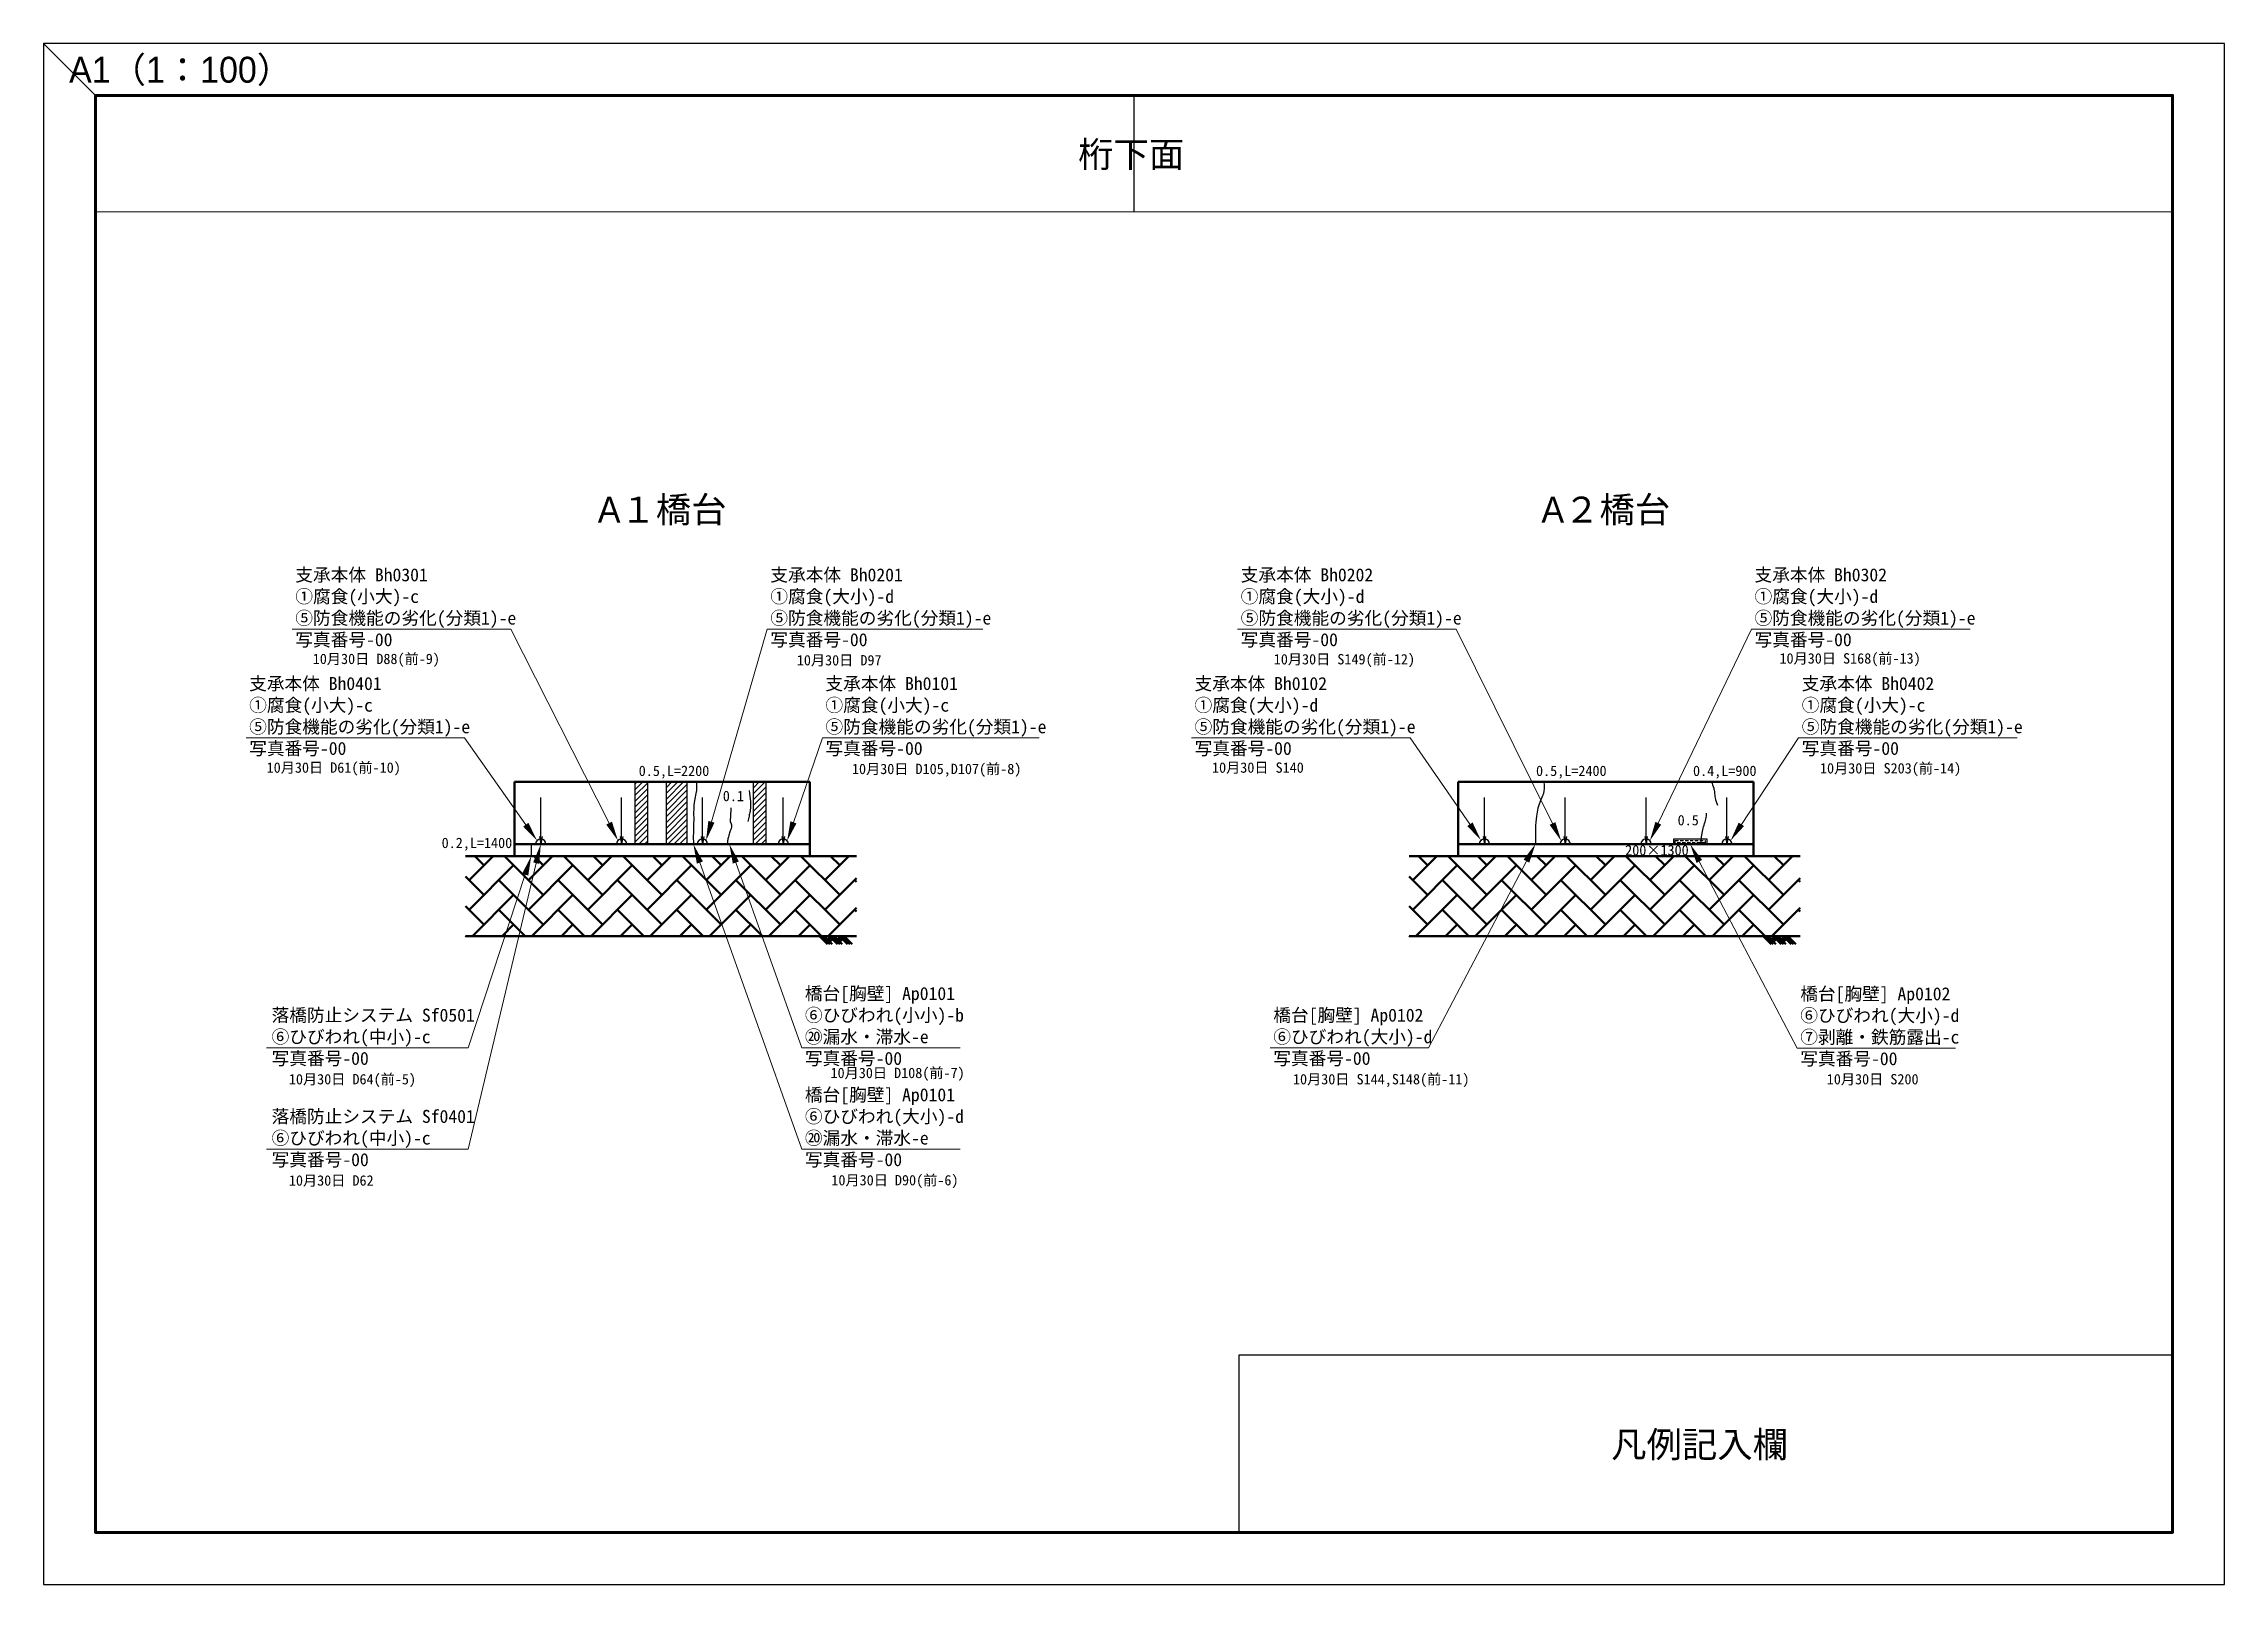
# Model space of a CAD drawing. Header units: millimetres. Extents: x 854378 to 938478, y -99630 to 91948.
# Drawn here: x 854378 to 938478, y -40230 to 19170 of the extents above; entities that cross this region are included whole.
import ezdxf
from ezdxf import colors
from ezdxf.entities.mleader import LeaderData, LeaderLine
from ezdxf.enums import TextEntityAlignment as Align
from ezdxf.math import Vec2, Vec3

# ---------------------------------------------------------------- set-up
doc = ezdxf.new("R2010")
doc.units = ezdxf.units.MM
doc.linetypes.add('DASHED', pattern=[19.05, 12.7, -6.35])
doc.layers.get('Defpoints').update_dxf_attribs({"color": 4})
for name, color, linetype, lineweight in [('D-MTR-FRAM', 7, 'Continuous', 13), ('D-STR', 1, 'Continuous', 50), ('D-STR-HTXT', 7, 'Continuous', 25), ('D-STR-TXT', 7, 'Continuous', 13), ('D-TTL', 2, 'Continuous', 140)]:
    doc.layers.add(name, color=color, linetype=linetype, lineweight=lineweight)
doc.styles.add('MSPゴシック', font='MS PGothic.ttf')
doc.styles.add('MSゴシック', font='MS Gothic.ttf')
doc.styles.add('MSｺﾞｼｯｸ', font='MS Gothic.ttf')
doc.styles.get("Standard").update_dxf_attribs({"font": 'arial.ttf'})
doc.dimstyles.new('STANDARD-50', dxfattribs={"dimscale": 50, "dimtxt": 3.5, "dimasz": 1.8, "dimexe": 0, "dimexo": 1.5, "dimgap": 1, "dimtad": 1, "dimdec": 0, "dimzin": 0, "dimdsep": 46, "dimtxsty": 'MSｺﾞｼｯｸ', "dimblk": 'OPEN', "dimcen": 0, "dimclrd": 1, "dimclre": 1, "dimclrt": 3, "dimaunit": 1, "dimazin": 0, "dimtfac": 1, "dimtdec": 0, "dimtix": 1, "dimtmove": 2, "dimatfit": 3, "dimldrblk": 'OPEN', "dimfxl": 1, "dimtolj": 1, "dimtzin": 0, "dimarcsym": 0})

msp = doc.modelspace()

# ---------------------------------------------------------------- texts
at = {"layer": 'D-STR-HTXT', "char_height": 500, "attachment_point": 7, "style": 'MSゴシック'}
for s, width, heights, insert in [('支承本体 Bh0301\\P①腐食(小大)-c\\P⑤防食機能の劣化(分類1)-e\\P写真番号-00', 9073.14, [0], (864084, -4116)), ('支承本体 Bh0401\\P①腐食(小大)-c\\P⑤防食機能の劣化(分類1)-e\\P写真番号-00', 9073.14, [0], (862305, -8307)), ('支承本体 Bh0101\\P①腐食(小大)-c\\P⑤防食機能の劣化(分類1)-e\\P写真番号-00', 9073.14, [0], (884529, -8307)), ('支承本体 Bh0402\\P①腐食(小大)-c\\P⑤防食機能の劣化(分類1)-e\\P写真番号-00', 9073.14, [0], (922179, -8307)), ('落橋防止システム Sf0501\\P⑥ひびわれ(中小)-c\\P写真番号-00', 12067.7, [3329], (863169, -20258))]:
    msp.add_mtext_dynamic_manual_height_columns(s, width=width, gutter_width=50, heights=heights, dxfattribs=dict(at, insert=insert))
at = {"layer": 'D-STR-HTXT', "color": 1, "char_height": 500, "attachment_point": 7, "style": 'MSゴシック'}
for s, width, heights, insert in [('支承本体 Bh0201\\P①腐食(大小)-d\\P⑤防食機能の劣化(分類1)-e\\P写真番号-00', 9073.14, [0], (882403, -4116)), ('支承本体 Bh0202\\P①腐食(大小)-d\\P⑤防食機能の劣化(分類1)-e\\P写真番号-00', 9073.14, [0], (900543, -4116)), ('支承本体 Bh0302\\P①腐食(大小)-d\\P⑤防食機能の劣化(分類1)-e\\P写真番号-00', 9073.14, [0], (920358, -4116)), ('支承本体 Bh0102\\P①腐食(大小)-d\\P⑤防食機能の劣化(分類1)-e\\P写真番号-00', 9073.14, [0], (898763, -8307)), ('橋台[胸壁] Ap0101\\P⑥ひびわれ(小小)-b\\P⑳漏水・滞水-e\\P写真番号-00', 12067.7, [3329], (883736, -20258)), ('橋台[胸壁] Ap0102\\P⑥ひびわれ(大小)-d\\P⑦剥離・鉄筋露出-c\\P写真番号-00', 12067.7, [3329], (922122, -20269)), ('橋台[胸壁] Ap0102\\P⑥ひびわれ(大小)-d\\P写真番号-00', 12067.7, [3329], (901800, -20258)), ('落橋防止システム Sf0401\\P⑥ひびわれ(中小)-c\\P写真番号-00', 12067.7, [3329], (863169, -24162)), ('橋台[胸壁] Ap0101\\P⑥ひびわれ(大小)-d\\P⑳漏水・滞水-e\\P写真番号-00', 12067.7, [3329], (883736, -24162))]:
    msp.add_mtext_dynamic_manual_height_columns(s, width=width, gutter_width=50, heights=heights, dxfattribs=dict(at, insert=insert))
at = {"layer": 'D-STR-TXT', "style": 'MSPゴシック'}
msp.add_text('桁下面', height=1000, dxfattribs=at).set_placement((894274, 14402))
for s, p in [('A１橋台', (878233, 705)), ('A２橋台', (914623, 705))]:
    msp.add_text(s, height=1000, dxfattribs=at).set_placement(p, align=Align.CENTER)
at = {"layer": 'D-STR-TXT', "color": 1, "char_height": 400, "attachment_point": 5, "style": 'MSゴシック'}
for s, insert in [('0.5,L=2200', (878688, -8917)), ('0.5,L=2400', (913292, -8917)), ('0.4,L=900', (919210, -8917)), ('0.5', (917800, -10770)), ('200×1300', (916594, -11928))]:
    msp.add_mtext_dynamic_manual_height_columns(s, width=9073.14, gutter_width=50, heights=[0], dxfattribs=dict(at, insert=insert))
at = {"layer": 'D-STR-TXT', "char_height": 400, "attachment_point": 5, "style": 'MSゴシック'}
for s, insert in [('0.1', (880978, -9839)), ('0.2,L=1400', (871088, -11695))]:
    msp.add_mtext_dynamic_manual_height_columns(s, width=9073.14, gutter_width=50, heights=[0], dxfattribs=dict(at, insert=insert))
at = {"layer": 'Defpoints', "style": 'MSPゴシック'}
for s, p in [('A1（1：100）', (855361, 17664)), ('凡例記入欄', (914829, -35335))]:
    msp.add_text(s, height=1000, dxfattribs=at).set_placement(p)
at = {"layer": 'Defpoints', "char_height": 400, "attachment_point": 1, "style": 'MSゴシック'}
for s, insert in [('10月30日 D88(前-9)', (864757, -4349)), ('10月30日 D97', (883424, -4401)), ('10月30日 S149(前-12)', (901818, -4363)), ('10月30日 S168(前-13)', (921320, -4331)), ('10月30日 D61(前-10)', (862978, -8540)), ('10月30日 D105,D107(前-8)', (885550, -8592)), ('10月30日 S140', (899436, -8540)), ('10月30日 S203(前-14)', (922882, -8567)), ('10月30日 D64(前-5)', (863836, -20554)), ('10月30日 D108(前-7)', (884724, -20312)), ('10月30日 S144,S148(前-11)', (902558, -20554)), ('10月30日 S200', (923144, -20554)), ('10月30日 D90(前-6)', (884757, -24447)), ('10月30日 D62', (863836, -24458))]:
    msp.add_mtext_dynamic_manual_height_columns(s, width=9073.14, gutter_width=50, heights=[0], dxfattribs=dict(at, insert=insert))

# ---------------------------------------------------------------- blocks, each defined once
blk = doc.blocks.new('_OPEN')
at = {"color": 0, "linetype": 'ByBlock', "lineweight": -2}
for p, q in [((-1, 0.166667), (0, 0)), ((-1, -0.166667), (0, 0)), ((0, 0), (-1, 0))]:
    blk.add_line(p, q, dxfattribs=at)

# ---------------------------------------------------------------- hatches: boundary and pattern name
at = {"layer": 'D-STR'}
h = msp.add_hatch(dxfattribs=at)
h.set_pattern_fill('AR-HBONE', color=0, scale=202.189349, style=0)
h.set_pattern_definition([(45, (150218, 1033457.8), (9e-14, 1143.7557), [2426.2722, -808.7574]), (135, (150789.9, 1034029.7), (9e-14, 1143.7557), [2426.2722, -808.7574])])
h.paths.add_polyline_path([(885724, -12153), (870645, -12153), (870645, -15238), (885724, -15238)])
h = msp.add_hatch(dxfattribs=at)
h.set_pattern_fill('AR-HBONE', color=0, scale=202.189349, style=0)
h.set_pattern_definition([(45, (186608, 1033457.8), (9e-14, 1143.7557), [2426.2722, -808.7574]), (135, (187179.9, 1034029.7), (9e-14, 1143.7557), [2426.2722, -808.7574])])
h.paths.add_polyline_path([(922114, -12153), (907035, -12153), (907035, -15238), (922114, -15238)])
at = {"layer": 'D-STR-HTXT'}
h = msp.add_hatch(dxfattribs=at)
h.set_pattern_fill('ANSI31', color=1, scale=50)
h.set_pattern_definition([(45, (3348.31, 2e-12), (-112.253202, 112.253202), [])])
h.paths.add_polyline_path([(881752, -11695), (882227, -11695), (882227, -9295), (881752, -9295)])
h.paths.add_polyline_path([(877669, -9295), (877195, -9295), (877195, -11695), (877669, -11695)])
h.paths.add_polyline_path([(879184, -9295), (878397, -9295), (878397, -11695), (879184, -11695)])

# ---------------------------------------------------------------- linework, layer by layer
at = {"layer": 'D-MTR-FRAM'}
msp.add_lwpolyline([(856378, 12686), (856378, -38230), (936478, -38230), (936478, 12686)], close=True, dxfattribs=at)
at = {"layer": 'D-STR', "color": 0}
for p, q in [((872538, -9295), (883928, -9295)), ((872538, -9295), (872538, -12153)), ((883928, -9295), (883928, -12153)), ((908928, -9295), (920318, -9295)), ((908928, -9295), (908928, -12153)), ((920318, -9295), (920318, -12153)), ((872538, -11695), (883928, -11695)), ((908928, -11695), (920318, -11695)), ((870645, -12153), (885724, -12153)), ((907035, -12153), (922114, -12153)), ((870645, -15238), (885724, -15238)), ((884607, -15548), (884297, -15238)), ((884693, -15548), (884383, -15238)), ((884784, -15548), (884475, -15238)), ((884611, -15375), (884716, -15270)), ((884654, -15418), (884759, -15313)), ((884993, -15548), (884683, -15238)), ((884700, -15463), (884805, -15359)), ((885079, -15548), (884769, -15238)), ((885171, -15548), (884861, -15238)), ((884998, -15375), (885102, -15270)), ((885041, -15418), (885145, -15313)), ((885379, -15548), (885069, -15238)), ((885086, -15463), (885191, -15359)), ((885465, -15548), (885155, -15238)), ((885557, -15548), (885247, -15238)), ((907035, -15238), (922114, -15238)), ((920997, -15548), (920687, -15238)), ((921083, -15548), (920773, -15238)), ((921174, -15548), (920865, -15238)), ((921001, -15375), (921106, -15270)), ((921044, -15418), (921149, -15313)), ((921383, -15548), (921073, -15238)), ((921090, -15463), (921195, -15359)), ((921469, -15548), (921159, -15238)), ((921561, -15548), (921251, -15238)), ((921388, -15375), (921492, -15270)), ((921431, -15418), (921535, -15313)), ((921769, -15548), (921459, -15238)), ((921476, -15463), (921581, -15359)), ((921855, -15548), (921545, -15238)), ((921947, -15548), (921637, -15238))]:
    msp.add_line(p, q, dxfattribs=at)
at = {"layer": 'D-STR-HTXT'}
msp.add_line((873184, -11695), (873184, -12153), dxfattribs=at)
at = {"layer": 'D-STR-HTXT', "color": 1}
for points in [[(877195, -9295), (877669, -9295), (877669, -11695), (877195, -11695)], [(878397, -9295), (879184, -9295), (879184, -11695), (878397, -11695)], [(881752, -9295), (882227, -9295), (882227, -11695), (881752, -11695)], [(917229, -11695), (918529, -11695), (918529, -11495), (917229, -11495)]]:
    msp.add_lwpolyline(points, close=True, dxfattribs=at)
at = {"layer": 'D-STR-HTXT'}
for points in [[(873749, -11695, 1), (873349, -11695)], [(876866, -11695, 1), (876466, -11695)], [(883101, -11695, 1), (882701, -11695)], [(919491, -11695, 1), (919091, -11695)]]:
    msp.add_lwpolyline(points, format="xyb", close=True, dxfattribs=at)
at = {"layer": 'D-STR-HTXT', "color": 1}
for points in [[(879983, -11695, 1), (879583, -11695)], [(910139, -11695, 1), (909739, -11695)], [(913256, -11695, 1), (912856, -11695)], [(916373, -11695, 1), (915973, -11695)]]:
    msp.add_lwpolyline(points, format="xyb", close=True, dxfattribs=at)
at = {"layer": 'D-STR-HTXT', "color": 1, "linetype": 'DASHED', "ltscale": 10}
msp.add_lwpolyline([(917298, -11546), (918455, -11546), (918455, -11640), (917298, -11640)], close=True, dxfattribs=at)
at = {"layer": 'D-STR-HTXT', "color": 1}
for points, knots in [([(879562, -9295), (879561, -9445), (879560, -9688), (879461, -10034), (879441, -10379), (879452, -10798), (879431, -11243), (879433, -11553), (879435, -11695)], [0, 0, 0, 0, 447.376502, 726.903236, 1073.042501, 1476.505888, 1984.595421, 2408.42869, 2408.42869, 2408.42869, 2408.42869]), ([(912232, -9295), (912244, -9459), (912263, -9714), (912034, -10114), (911950, -10566), (911899, -11130), (911906, -11493), (911910, -11695)], [0, 0, 0, 0, 480.11348, 741.988144, 1355.195699, 1840.111585, 2443.231801, 2443.231801, 2443.231801, 2443.231801]), ([(918693, -9295), (918728, -9372), (918786, -9502), (918819, -9711), (918833, -9940), (918896, -10099), (918935, -10195)], [0, 0, 0, 0, 251.888326, 426.326683, 630.192923, 936.391849, 936.391849, 936.391849, 936.391849]), ([(918299, -11695), (918303, -11572), (918309, -11365), (918372, -11078), (918450, -10847), (918511, -10652), (918507, -10537), (918505, -10498)], [0, 0, 0, 0, 367.352405, 618.964695, 876.826769, 1104.422775, 1221.120487, 1221.120487, 1221.120487, 1221.120487])]:
    msp.add_open_spline(points, degree=3, knots=knots, dxfattribs=at)
at = {"layer": 'D-STR-HTXT'}
for points, knots in [([(881584, -9625), (881604, -9768), (881630, -9957), (881646, -10225), (881626, -10412), (881580, -10621), (881547, -10753), (881529, -10825)], [0, 0, 0, 0, 431.449395, 571.862554, 806.671377, 991.305587, 1214.31804, 1214.31804, 1214.31804, 1214.31804]), ([(880877, -10295), (880875, -10444), (880872, -10620), (880846, -10835), (880912, -10920), (880916, -11032), (880864, -11158), (880817, -11294), (880778, -11451), (880742, -11580), (880746, -11662), (880747, -11695)], [0, 0, 0, 0, 454.820201, 534.160392, 627.33864, 756.64766, 850.740009, 1034.227463, 1188.195953, 1335.049549, 1432.772392, 1432.772392, 1432.772392, 1432.772392])]:
    msp.add_open_spline(points, degree=3, knots=knots, dxfattribs=at)
at = {"layer": 'D-TTL', "linetype": 'Continuous'}
msp.add_lwpolyline([(856378, 17170), (936478, 17170), (936478, -38230), (856378, -38230)], close=True, dxfattribs=at)
at = {"layer": 'Defpoints'}
for p, q in [((854378, 19170), (856378, 17170)), ((896428, 12686), (896428, 17170))]:
    msp.add_line(p, q, dxfattribs=at)
at = {"layer": 'Defpoints', "linetype": 'Continuous'}
msp.add_lwpolyline([(854378, -40230), (938478, -40230), (938478, 19170), (854378, 19170)], close=True, dxfattribs=at)
at = {"layer": 'Defpoints'}
msp.add_lwpolyline([(900464, -38230), (936478, -38230), (936478, -31400), (900464, -31400)], close=True, dxfattribs=at)

msp.set_redraw_order([(e.dxf.handle, doc.entitydb.next_handle()) for e in msp.query("TEXT MTEXT ATTDEF DIMENSION ARC_DIMENSION")])  # texts and dimensions are drawn at this point

# ---------------------------------------------------------------- leaders
at = {"layer": 'D-STR', "color": 0}
for points in [[(873549, -11695), (873549, -9895)], [(876666, -11695), (876666, -9895)], [(879783, -11695), (879783, -9895)], [(882901, -11695), (882901, -9895)], [(909939, -11695), (909939, -9895)], [(913056, -11695), (913056, -9895)], [(916173, -11695), (916173, -9895)], [(919291, -11695), (919291, -9895)]]:
    msp.add_leader(points, dimstyle='STANDARD-50', override={"dimasz": 6, "dimgap": 1, "dimtad": 0, "dimclrd": 0}, dxfattribs=at)
at = {"layer": 'D-STR-HTXT'}
ml = msp.add_multileader_mtext('Standard', dxfattribs=at)
ml.set_content('')
ml.set_leader_properties(color=256, linetype='ByLayer', lineweight=13)
ml.build(insert=Vec2(0, 0))
ml.multileader.update_dxf_attribs({"text_left_attachment_type": 8, "text_right_attachment_type": 5, "dogleg_length": 5000, "arrow_head_size": 750})
ctx = ml.context
ctx.base_point, ctx.char_height, ctx.arrow_head_size, ctx.plane_origin = Vec3(863964, -3409), 200, 750, Vec3(874548, -5144)
ctx.left_attachment, ctx.right_attachment = 8, 5
notes = []
notes.append((ctx, [(0, (1, 1, 0), (872394, -3409), (-1, 0), 8430, [(0, [(876525, -11553)], 0, [])])]))
ctx.mtext, ml.multileader.dxf.content_type = None, 0
at = {"layer": 'D-STR-HTXT', "color": 1}
ml = msp.add_multileader_mtext('Standard', dxfattribs=at)
ml.set_content('')
ml.set_leader_properties(color=256, linetype='ByLayer', lineweight=13)
ml.build(insert=Vec2(0, 0))
ml.multileader.update_dxf_attribs({"text_left_attachment_type": 8, "text_right_attachment_type": 5, "dogleg_length": 5000, "arrow_head_size": 750})
ctx = ml.context
ctx.base_point, ctx.char_height, ctx.arrow_head_size, ctx.plane_origin = Vec3(890600, -3409), 200, 750, Vec3(880129, -5144)
ctx.left_attachment, ctx.right_attachment = 8, 5
notes.append((ctx, [(0, (1, 1, 0), (882283, -3409), (1, 0), 8317, [(0, [(879922, -11551)], 0, [])])]))
ctx.mtext, ml.multileader.dxf.content_type = None, 0
ml = msp.add_multileader_mtext('Standard', dxfattribs=at)
ml.set_content('')
ml.set_leader_properties(color=256, linetype='ByLayer', lineweight=13)
ml.build(insert=Vec2(0, 0))
ml.multileader.update_dxf_attribs({"text_left_attachment_type": 8, "text_right_attachment_type": 5, "dogleg_length": 5000, "arrow_head_size": 750})
ctx = ml.context
ctx.base_point, ctx.char_height, ctx.arrow_head_size, ctx.plane_origin = Vec3(900422, -3409), 200, 750, Vec3(911007, -5144)
ctx.left_attachment, ctx.right_attachment = 8, 5
notes.append((ctx, [(0, (1, 1, 0), (908853, -3409), (-1, 0), 8430, [(0, [(912901, -11568)], 0, [])])]))
ctx.mtext, ml.multileader.dxf.content_type = None, 0
ml = msp.add_multileader_mtext('Standard', dxfattribs=at)
ml.set_content('')
ml.set_leader_properties(color=256, linetype='ByLayer', lineweight=13)
ml.build(insert=Vec2(0, 0))
ml.multileader.update_dxf_attribs({"text_left_attachment_type": 8, "text_right_attachment_type": 5, "dogleg_length": 5000, "arrow_head_size": 750})
ctx = ml.context
ctx.base_point, ctx.char_height, ctx.arrow_head_size, ctx.plane_origin = Vec3(928668, -3409), 200, 750, Vec3(918084, -5144)
ctx.left_attachment, ctx.right_attachment = 8, 5
notes.append((ctx, [(0, (1, 1, 0), (920238, -3409), (1, 0), 8430, [(0, [(916322, -11561)], 0, [])])]))
ctx.mtext, ml.multileader.dxf.content_type = None, 0
at = {"layer": 'D-STR-HTXT'}
ml = msp.add_multileader_mtext('Standard', dxfattribs=at)
ml.set_content('')
ml.set_leader_properties(color=256, linetype='ByLayer', lineweight=13)
ml.build(insert=Vec2(0, 0))
ml.multileader.update_dxf_attribs({"text_left_attachment_type": 8, "text_right_attachment_type": 5, "dogleg_length": 5000, "arrow_head_size": 750})
ctx = ml.context
ctx.base_point, ctx.char_height, ctx.arrow_head_size, ctx.plane_origin = Vec3(862185, -7600), 200, 750, Vec3(872769, -9335)
ctx.left_attachment, ctx.right_attachment = 8, 5
notes.append((ctx, [(0, (1, 1, 0), (870615, -7600), (-1, 0), 8430, [(0, [(873406, -11555)], 0, [])])]))
ctx.mtext, ml.multileader.dxf.content_type = None, 0
ml = msp.add_multileader_mtext('Standard', dxfattribs=at)
ml.set_content('')
ml.set_leader_properties(color=256, linetype='ByLayer', lineweight=13)
ml.build(insert=Vec2(0, 0))
ml.multileader.update_dxf_attribs({"text_left_attachment_type": 8, "text_right_attachment_type": 5, "dogleg_length": 5000, "arrow_head_size": 750})
ctx = ml.context
ctx.base_point, ctx.char_height, ctx.arrow_head_size, ctx.plane_origin = Vec3(892766, -7600), 200, 750, Vec3(882255, -9335)
ctx.left_attachment, ctx.right_attachment = 8, 5
notes.append((ctx, [(0, (1, 1, 0), (884409, -7600), (1, 0), 8357, [(0, [(883051, -11562)], 0, [])])]))
ctx.mtext, ml.multileader.dxf.content_type = None, 0
at = {"layer": 'D-STR-HTXT', "color": 1}
ml = msp.add_multileader_mtext('Standard', dxfattribs=at)
ml.set_content('')
ml.set_leader_properties(color=256, linetype='ByLayer', lineweight=13)
ml.build(insert=Vec2(0, 0))
ml.multileader.update_dxf_attribs({"text_left_attachment_type": 8, "text_right_attachment_type": 5, "dogleg_length": 5000, "arrow_head_size": 750})
ctx = ml.context
ctx.base_point, ctx.char_height, ctx.arrow_head_size, ctx.plane_origin = Vec3(898643, -7600), 200, 750, Vec3(909227, -9335)
ctx.left_attachment, ctx.right_attachment = 8, 5
notes.append((ctx, [(0, (1, 1, 0), (907074, -7600), (-1, 0), 8430, [(0, [(909809, -11543)], 0, [])])]))
ctx.mtext, ml.multileader.dxf.content_type = None, 0
at = {"layer": 'D-STR-HTXT'}
ml = msp.add_multileader_mtext('Standard', dxfattribs=at)
ml.set_content('')
ml.set_leader_properties(color=256, linetype='ByLayer', lineweight=13)
ml.build(insert=Vec2(0, 0))
ml.multileader.update_dxf_attribs({"text_left_attachment_type": 8, "text_right_attachment_type": 5, "dogleg_length": 5000, "arrow_head_size": 750})
ctx = ml.context
ctx.base_point, ctx.char_height, ctx.arrow_head_size, ctx.plane_origin = Vec3(930490, -7600), 200, 750, Vec3(919905, -9335)
ctx.left_attachment, ctx.right_attachment = 8, 5
notes.append((ctx, [(0, (1, 1, 0), (922059, -7600), (1, 0), 8430, [(0, [(919435, -11556)], 0, [])])]))
ctx.mtext, ml.multileader.dxf.content_type = None, 0
at = {"layer": 'D-STR-HTXT', "color": 1}
ml = msp.add_multileader_mtext('Standard', dxfattribs=at)
ml.set_content('')
ml.set_leader_properties(color=256, linetype='ByLayer', lineweight=13)
ml.build(insert=Vec2(0, 0))
ml.multileader.update_dxf_attribs({"text_left_attachment_type": 8, "text_right_attachment_type": 5, "dogleg_length": 5000, "arrow_head_size": 750})
ctx = ml.context
ctx.base_point, ctx.char_height, ctx.arrow_head_size, ctx.plane_origin = Vec3(862968, -23455), 200, 750, Vec3(872902, -25190)
ctx.left_attachment, ctx.right_attachment = 8, 5
notes.append((ctx, [(0, (1, 1, 0), (870748, -23455), (-1, 0), 7781, [(0, [(873549, -11695)], 0, [])])]))
ctx.mtext, ml.multileader.dxf.content_type = None, 0
ml = msp.add_multileader_mtext('Standard', dxfattribs=at)
ml.set_content('')
ml.set_leader_properties(color=256, linetype='ByLayer', lineweight=13)
ml.build(insert=Vec2(0, 0))
ml.multileader.update_dxf_attribs({"text_left_attachment_type": 8, "text_right_attachment_type": 5, "dogleg_length": 5000, "arrow_head_size": 750})
ctx = ml.context
ctx.base_point, ctx.char_height, ctx.arrow_head_size, ctx.plane_origin = Vec3(889723, -23455), 200, 750, Vec3(881462, -25190)
ctx.left_attachment, ctx.right_attachment = 8, 5
notes.append((ctx, [(0, (1, 1, 0), (883616, -23455), (1, 0), 6107, [(0, [(879435, -11695)], 0, [])])]))
ctx.mtext, ml.multileader.dxf.content_type = None, 0
ml = msp.add_multileader_mtext('Standard', dxfattribs=at)
ml.set_content('')
ml.set_leader_properties(color=256, linetype='ByLayer', lineweight=13)
ml.build(insert=Vec2(0, 0))
ml.multileader.update_dxf_attribs({"text_left_attachment_type": 8, "text_right_attachment_type": 5, "dogleg_length": 5000, "arrow_head_size": 750})
ctx = ml.context
ctx.base_point, ctx.char_height, ctx.arrow_head_size, ctx.plane_origin = Vec3(889723, -19551), 200, 750, Vec3(881462, -21286)
ctx.left_attachment, ctx.right_attachment = 8, 5
notes.append((ctx, [(0, (1, 1, 0), (883616, -19551), (1, 0), 6107, [(0, [(880822, -11695)], 0, [])])]))
ctx.mtext, ml.multileader.dxf.content_type = None, 0
ml = msp.add_multileader_mtext('Standard', dxfattribs=at)
ml.set_content('')
ml.set_leader_properties(color=256, linetype='ByLayer', lineweight=13)
ml.build(insert=Vec2(0, 0))
ml.multileader.update_dxf_attribs({"text_left_attachment_type": 8, "text_right_attachment_type": 5, "dogleg_length": 5000, "arrow_head_size": 750})
ctx = ml.context
ctx.base_point, ctx.char_height, ctx.arrow_head_size, ctx.plane_origin = Vec3(901680, -19551), 200, 750, Vec3(909941, -21286)
ctx.left_attachment, ctx.right_attachment = 8, 5
notes.append((ctx, [(0, (1, 1, 0), (907787, -19551), (-1, 0), 6107, [(0, [(911910, -11683)], 0, [])])]))
ctx.mtext, ml.multileader.dxf.content_type = None, 0
ml = msp.add_multileader_mtext('Standard', dxfattribs=at)
ml.set_content('')
ml.set_leader_properties(color=256, linetype='ByLayer', lineweight=13)
ml.build(insert=Vec2(0, 0))
ml.multileader.update_dxf_attribs({"text_left_attachment_type": 8, "text_right_attachment_type": 5, "dogleg_length": 5000, "arrow_head_size": 750})
ctx = ml.context
ctx.base_point, ctx.char_height, ctx.arrow_head_size, ctx.plane_origin = Vec3(928110, -19562), 200, 750, Vec3(919849, -21297)
ctx.left_attachment, ctx.right_attachment = 8, 5
notes.append((ctx, [(0, (1, 1, 0), (922002, -19562), (1, 0), 6107, [(0, [(917879, -11695)], 0, [])])]))
ctx.mtext, ml.multileader.dxf.content_type = None, 0
at = {"layer": 'D-STR-HTXT'}
ml = msp.add_multileader_mtext('Standard', dxfattribs=at)
ml.set_content('')
ml.set_leader_properties(color=256, linetype='ByLayer', lineweight=13)
ml.build(insert=Vec2(0, 0))
ml.multileader.update_dxf_attribs({"text_left_attachment_type": 8, "text_right_attachment_type": 5, "dogleg_length": 5000, "arrow_head_size": 750})
ctx = ml.context
ctx.base_point, ctx.char_height, ctx.arrow_head_size, ctx.plane_origin = Vec3(862968, -19551), 200, 750, Vec3(872902, -21286)
ctx.left_attachment, ctx.right_attachment = 8, 5
notes.append((ctx, [(0, (1, 1, 0), (870748, -19551), (-1, 0), 7781, [(0, [(873184, -12153)], 0, [])])]))
ctx.mtext, ml.multileader.dxf.content_type = None, 0
for ctx, leaders in notes:
    for number, flags, end, landing, length, lines in leaders:
        leader = LeaderData()
        leader.index, (leader.has_last_leader_line, leader.has_dogleg_vector, leader.attachment_direction) = number, flags
        leader.last_leader_point, leader.dogleg_vector, leader.dogleg_length = Vec3(end), Vec3(landing), length
        for number, points, colour, breaks in lines:
            line = LeaderLine()
            line.index, line.vertices, line.color, line.breaks = number, Vec3.list(points), colors.encode_raw_color(colour), breaks
            leader.lines.append(line)
        ctx.leaders.append(leader)

doc.saveas('drawing.dxf')
